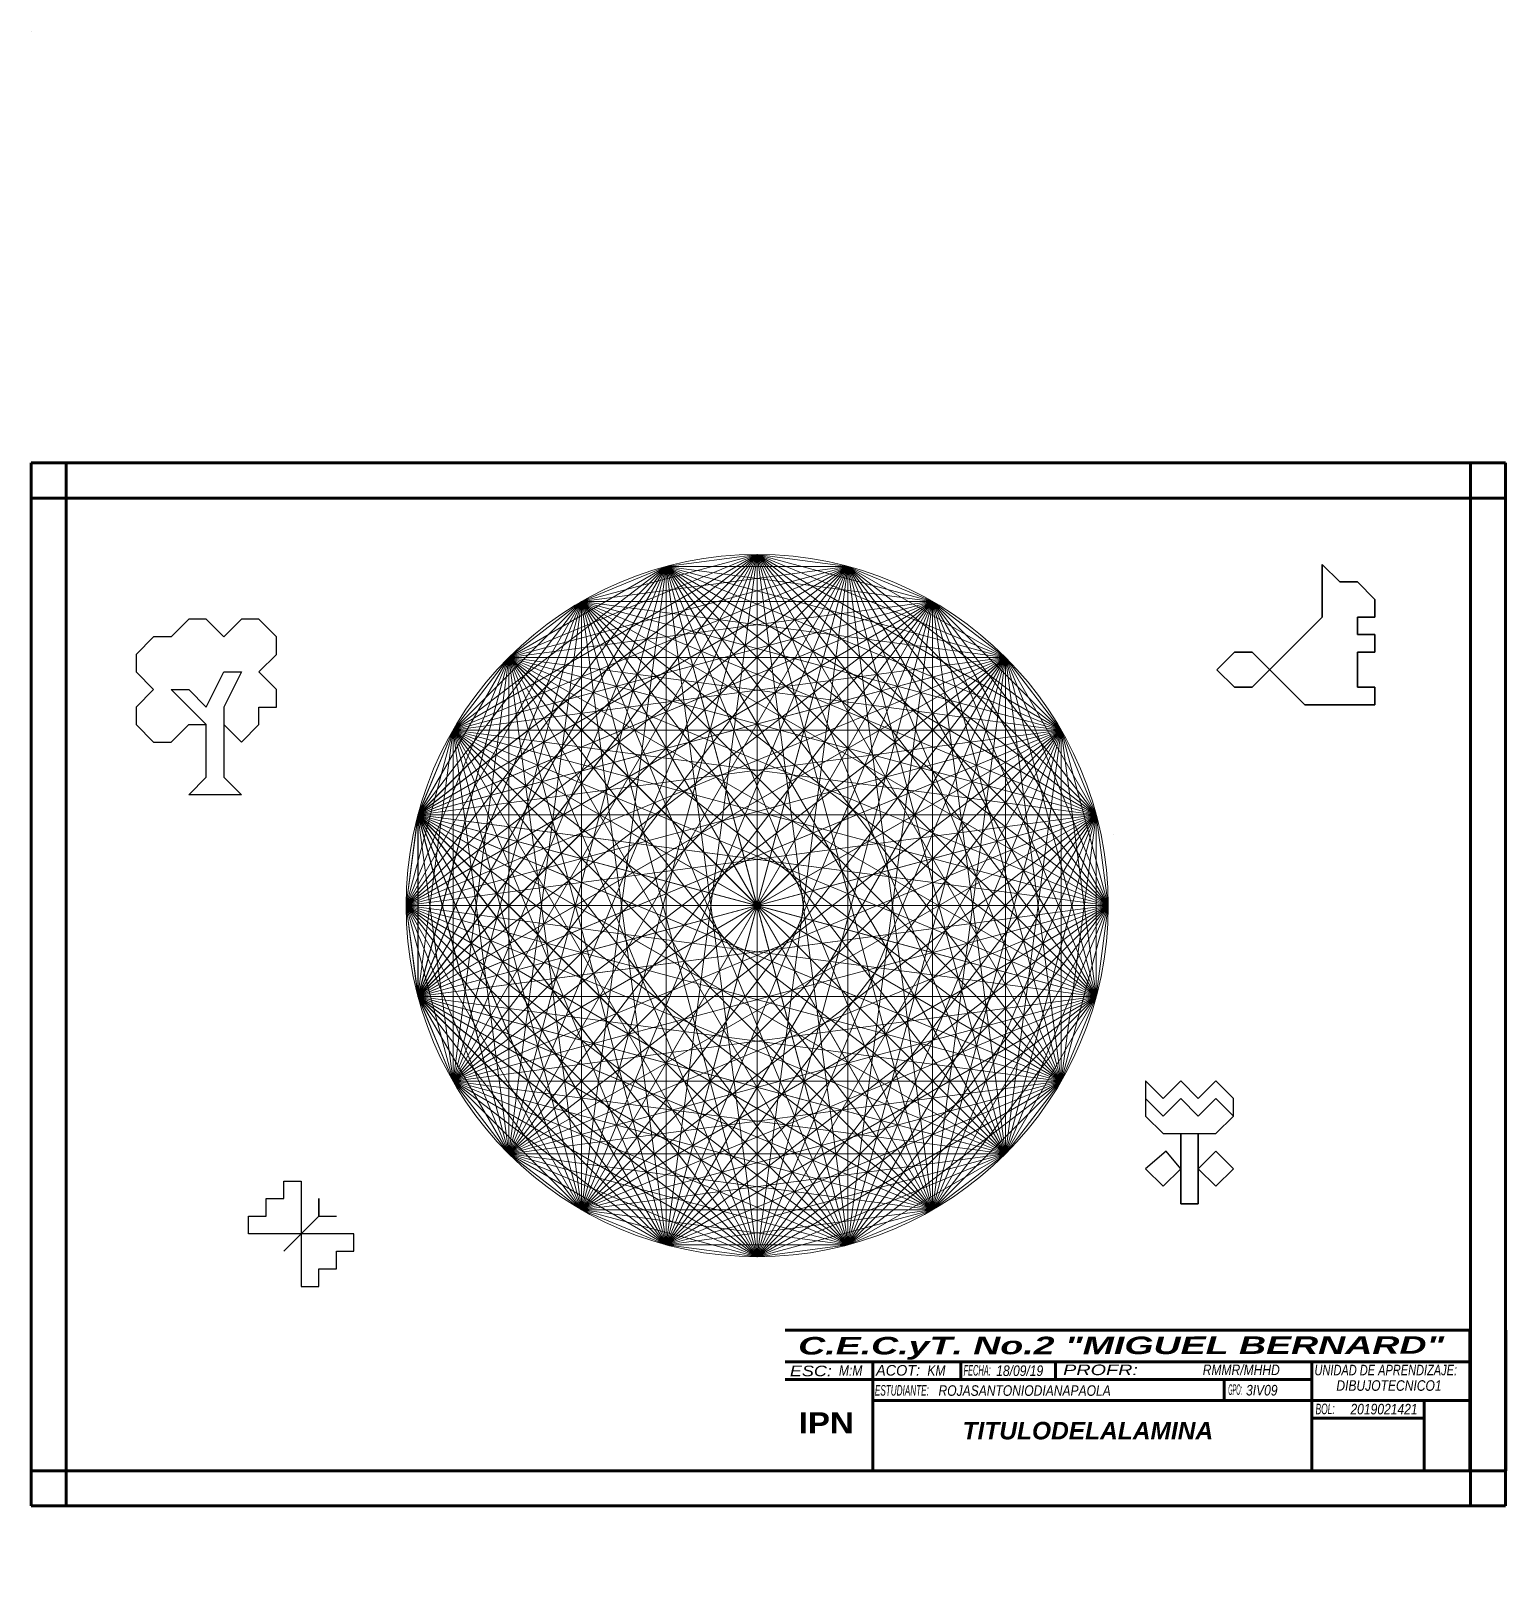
# Model space of a CAD drawing. Header units: millimetres. Extents: x -3912921 to 4009, y 2607 to 1787998.
# Drawn here: x -3494204 to -3493783.9, y 1787555.7 to 1787998 of the extents above; entities that cross this region are included whole.
import ezdxf
from ezdxf.enums import TextEntityAlignment as Align

# ---------------------------------------------------------------- set-up
doc = ezdxf.new("R2010")
doc.units = ezdxf.units.MM
for name, color, linetype, lineweight in [('linea de dibujo', 51, 'Continuous', 30), ('linea de dibujo2', 15, 'Continuous', 30), ('linea de dibujo3', 231, 'Continuous', 30), ('linea de dibujo4', 112, 'Continuous', 30), ('linea fina 4H', 9, 'Continuous', 18), ('Linea gruesa HB', 255, 'Continuous', 60), ('lineas gruesas HB', 4, 'Continuous', 60), ('rotulos', 7, 'Continuous', 18)]:
    doc.layers.add(name, color=color, linetype=linetype, lineweight=lineweight)
doc.styles.add('cecyt', font='arialbi.ttf', dxfattribs={"height": 5})
doc.styles.add('IPN', font='arialbd.ttf', dxfattribs={"height": 6})
doc.styles.add('nombre', font='ARIALNI.TTF', dxfattribs={"height": 3})

msp = doc.modelspace()

# ---------------------------------------------------------------- texts
at = {"layer": 'Linea gruesa HB'}
for tag, text, height, style, p in [('18/09/19', 'NNNNNN', 3, 'nombre', (-3493929.07, 1787614.04)), ('RMMR/MHHD', 'JJJJJJJJJ', 3, 'nombre', (-3493870.25, 1787614.28)), ('M:M', 'M:M', 3, 'nombre', (-3493973.88, 1787614.08)), ('KM', 'KM', 3, 'nombre', (-3493948.68, 1787614.1)), ('DIBUJOTECNICO1', 'DIBUJOTECNICON', 3, 'nombre', (-3493832.19, 1787609.81)), ('ROJASANTONIODIANAPAOLA', 'ROJASANTONIODIANAPAOLA', 3, 'nombre', (-3493945.52, 1787608.38)), ('3IV09', '00000', 3, 'nombre', (-3493857.92, 1787608.48)), ('2019021421', '000000', 3, 'nombre', (-3493828.17, 1787603.1)), ('TITULODELALAMINA', 'TITULODELALAMINA', 5, 'cecyt', (-3493938.67, 1787595.37))]:
    msp.add_attdef(tag, text=text, height=height, dxfattribs=dict(at, style=style)).set_placement(p, align=Align.BOTTOM_LEFT)
at = {"layer": 'rotulos'}
for s, height, rotation, style, width, p, p2 in [('C.E.C.yT. No.2 "MIGUEL BERNARD"  ', 5, 0.068, 'cecyt', 1.529385, (-3493985.48, 1787621.04), (-3493795.52, 1787621.27)), ('GPO:', 3, 0.2474, 'nombre', 0.459738, (-3493862.98, 1787609.55), (-3493859.02, 1787609.56)), ('BOL:', 3, 1.1845, 'nombre', 0.696097, (-3493838.09, 1787604), (-3493832.64, 1787604.11))]:
    msp.add_text(s, height=height, rotation=rotation, dxfattribs=dict(at, style=style, width=width)).set_placement(p, p2, align=Align.FIT)
for s, height, style, width, p, p2 in [('ACOT:', 3, 'nombre', 1.192305, (-3493963.28, 1787615.05), (-3493950.76, 1787615.05)), ('FECHA:', 3, 'nombre', 0.61622, (-3493938.38, 1787615.05), (-3493930.62, 1787615.05)), ('PROFR:', 3, 'nombre', 1.642289, (-3493910.02, 1787615.18), (-3493888.7, 1787615.18)), ('UNIDAD DE APRENDIZAJE:', 3, 'nombre', 0.912965, (-3493838.42, 1787615.12), (-3493797.81, 1787615.12)), ('ESC:', 3, 'nombre', 1.491014, (-3493987.84, 1787614.87), (-3493975.88, 1787614.87)), ('ESTUDIANTE:', 3, 'nombre', 0.676993, (-3493963.64, 1787609.35), (-3493948.26, 1787609.35)), ('IPN', 6, 'IPN', 1.121751, (-3493985.32, 1787598.59), (-3493969.65, 1787598.59))]:
    msp.add_text(s, height=height, dxfattribs=dict(at, style=style, width=width)).set_placement(p, p2, align=Align.FIT)

# ---------------------------------------------------------------- blocks, each defined once
blk = doc.blocks.new('*U3')
at = {"layer": 'linea fina 4H'}
blk.add_line((50, 0), (-50, 0), dxfattribs=at)
blk = doc.blocks.new('*U4')
at = {"layer": 'linea fina 4H', "color": 0, "linetype": 'ByBlock', "lineweight": -2, "transparency": 16777216}
for p, rotation in [((-3495299.36, 1787899.8), 89.99999999999973), ((-3495312.3, 1787898.1), 104.9999999999997), ((-3495286.42, 1787898.1), 74.99999999999979), ((-3495324.36, 1787893.1), 119.9999999999997), ((-3495274.36, 1787893.1), 59.99999999999984), ((-3495334.72, 1787885.16), 134.9999999999997), ((-3495264.01, 1787885.16), 44.99999999999987), ((-3495342.66, 1787874.8), 149.9999999999997), ((-3495256.06, 1787874.8), 29.99999999999989), ((-3495347.66, 1787862.74), 164.9999999999997), ((-3495251.07, 1787862.74), 14.99999999999994), ((-3495349.36, 1787849.8), 180), ((-3495347.66, 1787836.86), 194.9999999999996), ((-3495342.66, 1787824.8), 209.9999999999997), ((-3495334.72, 1787814.45), 224.9999999999996), ((-3495324.36, 1787806.5), 239.9999999999995), ((-3495312.3, 1787801.51), 254.9999999999995), ((-3495299.36, 1787799.8), 269.9999999999995), ((-3495286.42, 1787801.51), 284.9999999999995), ((-3495274.36, 1787806.5), 299.9999999999994), ((-3495264.01, 1787814.45), 314.9999999999994), ((-3495256.06, 1787824.8), 329.9999999999994), ((-3495251.07, 1787836.86), 344.9999999999994)]:
    blk.add_blockref('*U3', p, dxfattribs=dict(at, rotation=rotation))
blk.add_blockref('*U3', (-3495249.36, 1787849.8), dxfattribs=at)
blk = doc.blocks.new('*U9')
at = {"layer": 'linea fina 4H'}
for p, q in [((0, 100), (100, 0)), ((100, 0), (-25.88, 96.59)), ((100, 0), (25.88, 96.59)), ((-50, 86.6), (100, 0)), ((100, 0), (50, 86.6)), ((100, 0), (-70.71, 70.71)), ((100, 0), (70.71, 70.71)), ((-86.6, 50), (100, 0)), ((100, 0), (86.6, 50)), ((100, 0), (-96.59, 25.88)), ((100, 0), (96.59, 25.88)), ((-100, 0), (100, 0)), ((100, 0), (-70.71, -70.71)), ((-50, -86.6), (100, 0)), ((100, 0), (-25.88, -96.59)), ((50, -86.6), (100, 0)), ((100, 0), (70.71, -70.71)), ((100, 0), (-96.59, -25.88)), ((-86.6, -50), (100, 0)), ((0, -100), (100, 0)), ((100, 0), (25.88, -96.59)), ((86.6, -50), (100, 0)), ((100, 0), (96.59, -25.88))]:
    blk.add_line(p, q, dxfattribs=at)
blk = doc.blocks.new('*U10')
at = {"layer": 'linea fina 4H', "color": 0, "linetype": 'ByBlock', "lineweight": -2, "transparency": 16777216}
for rotation in [59.99999999999997, 119.9999999999999, 239.9999999999999, 299.9999999999998, 180]:
    blk.add_blockref('*U9', (-3495299.36, 1787849.8), dxfattribs=dict(at, rotation=rotation))
blk.add_blockref('*U9', (-3495299.36, 1787849.8), dxfattribs=at)
blk = doc.blocks.new('*U7')
at = {"layer": 'linea fina 4H'}
blk.add_blockref('*U10', (3495299.36, -1787849.8), dxfattribs=at)
blk = doc.blocks.new('*U8')
at = {"layer": 'linea fina 4H', "color": 0, "linetype": 'ByBlock', "lineweight": -2, "transparency": 16777216}
for rotation in [44.99999999999999, 135, 225, 315.0000000000001, 30, 59.99999999999997, 120, 150, 210, 240, 299.9999999999999, 329.9999999999999, 14.99999999999997, 75.00000000000001, 105, 165, 194.9999999999999, 254.9999999999999, 285, 345, 90, 180, 270]:
    blk.add_blockref('*U7', (-3495299.36, 1787849.8), dxfattribs=dict(at, rotation=rotation))
blk.add_blockref('*U7', (-3495299.36, 1787849.8), dxfattribs=at)

# ---------------------------------------------------------------- linework, layer by layer
at = {"layer": 'linea de dibujo'}
for p, q in [((-3493836.21, 1787831.07), (-3493836.21, 1787846.07)), ((-3493836.21, 1787846.07), (-3493831.21, 1787841.07)), ((-3493831.21, 1787841.07), (-3493826.21, 1787841.07)), ((-3493826.21, 1787841.07), (-3493821.21, 1787836.07)), ((-3493821.21, 1787836.07), (-3493821.21, 1787831.07)), ((-3494159.08, 1787830.43), (-3494164.08, 1787825.43)), ((-3494154.08, 1787830.43), (-3494159.08, 1787830.43)), ((-3494149.08, 1787825.43), (-3494154.08, 1787830.43)), ((-3494144.08, 1787830.43), (-3494149.08, 1787825.43)), ((-3494139.08, 1787830.43), (-3494144.08, 1787830.43)), ((-3494134.08, 1787825.43), (-3494139.08, 1787830.43)), ((-3493856.21, 1787811.07), (-3493836.21, 1787831.07)), ((-3493821.21, 1787831.07), (-3493826.21, 1787831.07)), ((-3493826.21, 1787831.07), (-3493826.21, 1787826.07)), ((-3493826.21, 1787826.07), (-3493821.21, 1787826.07)), ((-3493821.21, 1787826.07), (-3493821.21, 1787821.07)), ((-3494169.08, 1787825.43), (-3494174.08, 1787820.43)), ((-3494164.08, 1787825.43), (-3494169.08, 1787825.43)), ((-3494134.08, 1787820.43), (-3494134.08, 1787825.43)), ((-3494174.08, 1787820.43), (-3494174.08, 1787815.43)), ((-3494139.08, 1787815.43), (-3494134.08, 1787820.43)), ((-3493861.21, 1787821.07), (-3493866.21, 1787816.07)), ((-3493856.21, 1787821.07), (-3493861.21, 1787821.07)), ((-3493841.21, 1787806.07), (-3493856.21, 1787821.07)), ((-3493821.21, 1787821.07), (-3493826.21, 1787821.07)), ((-3493826.21, 1787821.07), (-3493826.21, 1787811.07)), ((-3494174.08, 1787815.43), (-3494169.08, 1787810.43)), ((-3494154.08, 1787805.43), (-3494149.08, 1787815.43)), ((-3494149.08, 1787815.43), (-3494144.08, 1787815.43)), ((-3494144.08, 1787815.43), (-3494149.08, 1787805.43)), ((-3494134.08, 1787810.43), (-3494139.08, 1787815.43)), ((-3493866.21, 1787816.07), (-3493861.21, 1787811.07)), ((-3494169.08, 1787810.43), (-3494174.08, 1787805.43)), ((-3494154.08, 1787800.43), (-3494164.08, 1787810.43)), ((-3494164.08, 1787810.43), (-3494159.08, 1787810.43)), ((-3494159.08, 1787810.43), (-3494154.08, 1787805.43)), ((-3494134.08, 1787805.43), (-3494134.08, 1787810.43)), ((-3493861.21, 1787811.07), (-3493856.21, 1787811.07)), ((-3493826.21, 1787811.07), (-3493821.21, 1787811.07)), ((-3493821.21, 1787811.07), (-3493821.21, 1787806.07)), ((-3494174.08, 1787805.43), (-3494174.08, 1787800.43)), ((-3494149.08, 1787805.43), (-3494149.08, 1787785.43)), ((-3494139.08, 1787800.43), (-3494139.08, 1787805.43)), ((-3494139.08, 1787805.43), (-3494134.08, 1787805.43)), ((-3493821.21, 1787806.07), (-3493841.21, 1787806.07)), ((-3494174.08, 1787800.43), (-3494169.08, 1787795.43)), ((-3494164.08, 1787795.43), (-3494159.08, 1787800.43)), ((-3494159.08, 1787800.43), (-3494154.08, 1787800.43)), ((-3494154.08, 1787785.43), (-3494154.08, 1787800.43)), ((-3494149.08, 1787800.43), (-3494144.08, 1787795.43)), ((-3494144.08, 1787795.43), (-3494139.08, 1787800.43)), ((-3494169.08, 1787795.43), (-3494164.08, 1787795.43)), ((-3494159.08, 1787780.43), (-3494154.08, 1787785.43)), ((-3494149.08, 1787785.43), (-3494144.08, 1787780.43)), ((-3494144.08, 1787780.43), (-3494159.08, 1787780.43)), ((-3493886.52, 1787698.97), (-3493886.52, 1787688.97)), ((-3493881.52, 1787693.97), (-3493886.52, 1787698.97)), ((-3493886.52, 1787698.97), (-3493886.52, 1787693.97)), ((-3493876.52, 1787698.97), (-3493881.52, 1787693.97)), ((-3493871.52, 1787693.97), (-3493876.52, 1787698.97)), ((-3493866.52, 1787698.97), (-3493871.52, 1787693.97)), ((-3493861.52, 1787693.97), (-3493866.52, 1787698.97)), ((-3493886.52, 1787693.97), (-3493881.52, 1787688.97)), ((-3493881.52, 1787688.97), (-3493876.52, 1787693.97)), ((-3493876.52, 1787693.97), (-3493871.52, 1787688.97)), ((-3493871.52, 1787688.97), (-3493866.52, 1787693.97)), ((-3493866.52, 1787693.97), (-3493861.52, 1787688.97)), ((-3493861.52, 1787688.97), (-3493861.52, 1787693.97)), ((-3493886.52, 1787688.97), (-3493881.52, 1787683.97)), ((-3493866.52, 1787683.97), (-3493861.52, 1787688.97)), ((-3493881.52, 1787683.97), (-3493866.52, 1787683.97)), ((-3493876.52, 1787663.97), (-3493876.52, 1787683.97)), ((-3493876.52, 1787683.97), (-3493876.52, 1787673.97)), ((-3493871.52, 1787683.97), (-3493871.52, 1787663.97)), ((-3493880.69, 1787678.97), (-3493886.52, 1787673.97)), ((-3493876.52, 1787673.97), (-3493880.69, 1787678.97)), ((-3493866.52, 1787678.97), (-3493871.52, 1787673.97)), ((-3493861.52, 1787673.97), (-3493866.52, 1787678.97)), ((-3493886.52, 1787673.97), (-3493881.52, 1787668.97)), ((-3493881.52, 1787668.97), (-3493876.52, 1787673.97)), ((-3493876.52, 1787673.97), (-3493876.52, 1787663.97)), ((-3493871.52, 1787663.97), (-3493871.52, 1787673.97)), ((-3493871.52, 1787673.97), (-3493866.52, 1787668.97)), ((-3493866.52, 1787668.97), (-3493861.52, 1787673.97)), ((-3494132.01, 1787665.46), (-3494132.01, 1787670.46)), ((-3494132.01, 1787670.46), (-3494127.01, 1787670.46)), ((-3494127.01, 1787670.46), (-3494127.01, 1787640.46)), ((-3494137.01, 1787660.46), (-3494137.01, 1787665.46)), ((-3494137.01, 1787665.46), (-3494132.01, 1787665.46)), ((-3494122.01, 1787660.46), (-3494122.01, 1787665.46)), ((-3494122.01, 1787665.46), (-3494122.01, 1787660.46)), ((-3493871.52, 1787663.97), (-3493876.52, 1787663.97)), ((-3493876.52, 1787663.97), (-3493871.52, 1787663.97)), ((-3494142.01, 1787655.46), (-3494142.01, 1787660.46)), ((-3494142.01, 1787660.46), (-3494137.01, 1787660.46)), ((-3494132.01, 1787650.46), (-3494122.01, 1787660.46)), ((-3494122.01, 1787660.46), (-3494117.01, 1787660.46)), ((-3494112.01, 1787655.46), (-3494142.01, 1787655.46)), ((-3494112.01, 1787650.46), (-3494112.01, 1787655.46)), ((-3494117.01, 1787645.46), (-3494117.01, 1787650.46)), ((-3494117.01, 1787650.46), (-3494112.01, 1787650.46)), ((-3494122.01, 1787640.46), (-3494122.01, 1787645.46)), ((-3494122.01, 1787645.46), (-3494117.01, 1787645.46)), ((-3494127.01, 1787640.46), (-3494122.01, 1787640.46))]:
    msp.add_line(p, q, dxfattribs=at)
at = {"layer": 'linea de dibujo2'}
for p, q in [((-3493836.21, 1787846.07), (-3493836.21, 1787831.07)), ((-3493831.21, 1787841.07), (-3493836.21, 1787846.07)), ((-3493826.21, 1787841.07), (-3493831.21, 1787841.07)), ((-3493821.21, 1787836.07), (-3493826.21, 1787841.07)), ((-3493821.21, 1787831.07), (-3493821.21, 1787836.07)), ((-3493836.21, 1787831.07), (-3493856.21, 1787811.07)), ((-3493826.21, 1787826.07), (-3493826.21, 1787831.07)), ((-3493826.21, 1787831.07), (-3493821.21, 1787831.07)), ((-3493821.21, 1787826.07), (-3493826.21, 1787826.07)), ((-3493821.21, 1787821.07), (-3493821.21, 1787826.07)), ((-3493866.21, 1787816.07), (-3493861.21, 1787821.07)), ((-3493861.21, 1787821.07), (-3493856.21, 1787821.07)), ((-3493856.21, 1787821.07), (-3493841.21, 1787806.07)), ((-3493826.21, 1787811.07), (-3493826.21, 1787821.07)), ((-3493826.21, 1787821.07), (-3493821.21, 1787821.07)), ((-3494154.08, 1787805.43), (-3494149.08, 1787815.43)), ((-3494149.08, 1787815.43), (-3494144.08, 1787815.43)), ((-3494144.08, 1787815.43), (-3494149.08, 1787805.43)), ((-3493861.21, 1787811.07), (-3493866.21, 1787816.07)), ((-3494154.08, 1787800.43), (-3494164.08, 1787810.43)), ((-3494164.08, 1787810.43), (-3494159.08, 1787810.43)), ((-3494159.08, 1787810.43), (-3494154.08, 1787805.43)), ((-3493856.21, 1787811.07), (-3493861.21, 1787811.07)), ((-3493821.21, 1787811.07), (-3493826.21, 1787811.07)), ((-3493821.21, 1787806.07), (-3493821.21, 1787811.07)), ((-3494149.08, 1787805.43), (-3494149.08, 1787785.43)), ((-3493841.21, 1787806.07), (-3493821.21, 1787806.07)), ((-3494154.08, 1787785.43), (-3494154.08, 1787800.43)), ((-3494159.08, 1787780.43), (-3494154.08, 1787785.43)), ((-3494149.08, 1787785.43), (-3494144.08, 1787780.43)), ((-3494144.08, 1787780.43), (-3494159.08, 1787780.43))]:
    msp.add_line(p, q, dxfattribs=at)
at = {"layer": 'linea de dibujo3'}
for p, q in [((-3493886.52, 1787698.97), (-3493886.52, 1787688.97)), ((-3493881.52, 1787693.97), (-3493886.52, 1787698.97)), ((-3493886.52, 1787698.97), (-3493886.52, 1787693.97)), ((-3493876.52, 1787698.97), (-3493881.52, 1787693.97)), ((-3493871.52, 1787693.97), (-3493876.52, 1787698.97)), ((-3493866.52, 1787698.97), (-3493871.52, 1787693.97)), ((-3493861.52, 1787693.97), (-3493866.52, 1787698.97)), ((-3493886.52, 1787693.97), (-3493881.52, 1787688.97)), ((-3493881.52, 1787688.97), (-3493876.52, 1787693.97)), ((-3493876.52, 1787693.97), (-3493871.52, 1787688.97)), ((-3493871.52, 1787688.97), (-3493866.52, 1787693.97)), ((-3493866.52, 1787693.97), (-3493861.52, 1787688.97)), ((-3493861.52, 1787688.97), (-3493861.52, 1787693.97)), ((-3493886.52, 1787688.97), (-3493881.52, 1787683.97)), ((-3493866.52, 1787683.97), (-3493861.52, 1787688.97)), ((-3493881.52, 1787683.97), (-3493866.52, 1787683.97)), ((-3494132.01, 1787665.46), (-3494132.01, 1787670.46)), ((-3494132.01, 1787670.46), (-3494127.01, 1787670.46)), ((-3494127.01, 1787670.46), (-3494127.01, 1787640.46)), ((-3494137.01, 1787660.46), (-3494137.01, 1787665.46)), ((-3494137.01, 1787665.46), (-3494132.01, 1787665.46)), ((-3494142.01, 1787655.46), (-3494142.01, 1787660.46)), ((-3494142.01, 1787660.46), (-3494137.01, 1787660.46)), ((-3494112.01, 1787655.46), (-3494142.01, 1787655.46)), ((-3494112.01, 1787650.46), (-3494112.01, 1787655.46)), ((-3494117.01, 1787645.46), (-3494117.01, 1787650.46)), ((-3494117.01, 1787650.46), (-3494112.01, 1787650.46)), ((-3494122.01, 1787640.46), (-3494122.01, 1787645.46)), ((-3494122.01, 1787645.46), (-3494117.01, 1787645.46)), ((-3494127.01, 1787640.46), (-3494122.01, 1787640.46))]:
    msp.add_line(p, q, dxfattribs=at)
at = {"layer": 'linea de dibujo4'}
for p, q in [((-3494159.08, 1787830.43), (-3494164.08, 1787825.43)), ((-3494154.08, 1787830.43), (-3494159.08, 1787830.43)), ((-3494149.08, 1787825.43), (-3494154.08, 1787830.43)), ((-3494144.08, 1787830.43), (-3494149.08, 1787825.43)), ((-3494139.08, 1787830.43), (-3494144.08, 1787830.43)), ((-3494134.08, 1787825.43), (-3494139.08, 1787830.43)), ((-3494169.08, 1787825.43), (-3494174.08, 1787820.43)), ((-3494164.08, 1787825.43), (-3494169.08, 1787825.43)), ((-3494134.08, 1787820.43), (-3494134.08, 1787825.43)), ((-3494174.08, 1787820.43), (-3494174.08, 1787815.43)), ((-3494139.08, 1787815.43), (-3494134.08, 1787820.43)), ((-3494174.08, 1787815.43), (-3494169.08, 1787810.43)), ((-3494134.08, 1787810.43), (-3494139.08, 1787815.43)), ((-3494169.08, 1787810.43), (-3494174.08, 1787805.43)), ((-3494134.08, 1787805.43), (-3494134.08, 1787810.43)), ((-3494174.08, 1787805.43), (-3494174.08, 1787800.43)), ((-3494139.08, 1787800.43), (-3494139.08, 1787805.43)), ((-3494139.08, 1787805.43), (-3494134.08, 1787805.43)), ((-3494174.08, 1787800.43), (-3494169.08, 1787795.43)), ((-3494164.08, 1787795.43), (-3494159.08, 1787800.43)), ((-3494159.08, 1787800.43), (-3494154.08, 1787800.43)), ((-3494149.08, 1787800.43), (-3494144.08, 1787795.43)), ((-3494144.08, 1787795.43), (-3494139.08, 1787800.43)), ((-3494169.08, 1787795.43), (-3494164.08, 1787795.43)), ((-3493876.52, 1787683.97), (-3493876.52, 1787663.97)), ((-3493871.52, 1787663.97), (-3493871.52, 1787683.97)), ((-3493871.52, 1787683.97), (-3493871.52, 1787673.97)), ((-3493880.69, 1787678.97), (-3493886.52, 1787673.97)), ((-3493876.52, 1787673.97), (-3493880.69, 1787678.97)), ((-3493871.52, 1787673.97), (-3493866.52, 1787678.97)), ((-3493866.52, 1787678.97), (-3493861.52, 1787673.97)), ((-3493886.52, 1787673.97), (-3493881.52, 1787668.97)), ((-3493881.52, 1787668.97), (-3493876.52, 1787673.97)), ((-3493876.52, 1787663.97), (-3493876.52, 1787673.97)), ((-3493866.52, 1787668.97), (-3493871.52, 1787673.97)), ((-3493871.52, 1787673.97), (-3493871.52, 1787663.97)), ((-3493861.52, 1787673.97), (-3493866.52, 1787668.97)), ((-3493876.52, 1787663.97), (-3493871.52, 1787663.97)), ((-3493871.52, 1787663.97), (-3493876.52, 1787663.97))]:
    msp.add_line(p, q, dxfattribs=at)
at = {"layer": 'linea fina 4H'}
msp.add_line((-3493895.74, 1787769.26), (-3493895.74, 1787769.26), dxfattribs=at)
msp.add_circle((-3493997.18, 1787748.89), 100, dxfattribs=at)
at = {"layer": 'Linea gruesa HB'}
for p, q in [((-3493794.19, 1787627.96), (-3493989.19, 1787627.96)), ((-3493794.19, 1787587.96), (-3493794.19, 1787627.96)), ((-3493783.89, 1787627.96), (-3493783.89, 1787587.96)), ((-3493794.19, 1787618.96), (-3493989.19, 1787618.96)), ((-3493964.19, 1787618.96), (-3493964.19, 1787587.96)), ((-3493939.19, 1787618.96), (-3493939.19, 1787613.96)), ((-3493912.19, 1787618.96), (-3493912.19, 1787613.96)), ((-3493839.19, 1787618.96), (-3493839.19, 1787587.96)), ((-3493839.19, 1787613.96), (-3493989.19, 1787613.96)), ((-3493864.19, 1787613.96), (-3493864.19, 1787607.96)), ((-3493794.19, 1787607.96), (-3493964.19, 1787607.96)), ((-3493807.19, 1787587.96), (-3493807.19, 1787607.96)), ((-3493807.19, 1787602.96), (-3493839.19, 1787602.96)), ((-3493989.19, 1787587.96), (-3493794.19, 1787587.96))]:
    msp.add_line(p, q, dxfattribs=at)
at = {"layer": 'lineas gruesas HB'}
for p, q in [((-3494203.99, 1787997.96), (-3494203.99, 1787997.96)), ((-3494203.99, 1787577.96), (-3494203.99, 1787874.96)), ((-3494203.99, 1787874.96), (-3493783.99, 1787874.96)), ((-3494193.99, 1787577.96), (-3494193.99, 1787874.96)), ((-3493793.99, 1787874.96), (-3493793.99, 1787577.96)), ((-3493783.99, 1787874.96), (-3493783.99, 1787577.96)), ((-3494203.99, 1787864.96), (-3493783.99, 1787864.96)), ((-3493783.99, 1787587.96), (-3494203.99, 1787587.96)), ((-3493783.99, 1787577.96), (-3494203.99, 1787577.96))]:
    msp.add_line(p, q, dxfattribs=at)

# ---------------------------------------------------------------- block references
at = {"layer": 'linea fina 4H'}
for name in ['*U8', '*U4']:
    msp.add_blockref(name, (1302.18, -100.91), dxfattribs=at)

msp.set_redraw_order([(e.dxf.handle, doc.entitydb.next_handle()) for e in msp.query("TEXT MTEXT ATTDEF DIMENSION ARC_DIMENSION")])  # texts and dimensions are drawn at this point

doc.saveas('drawing.dxf')
